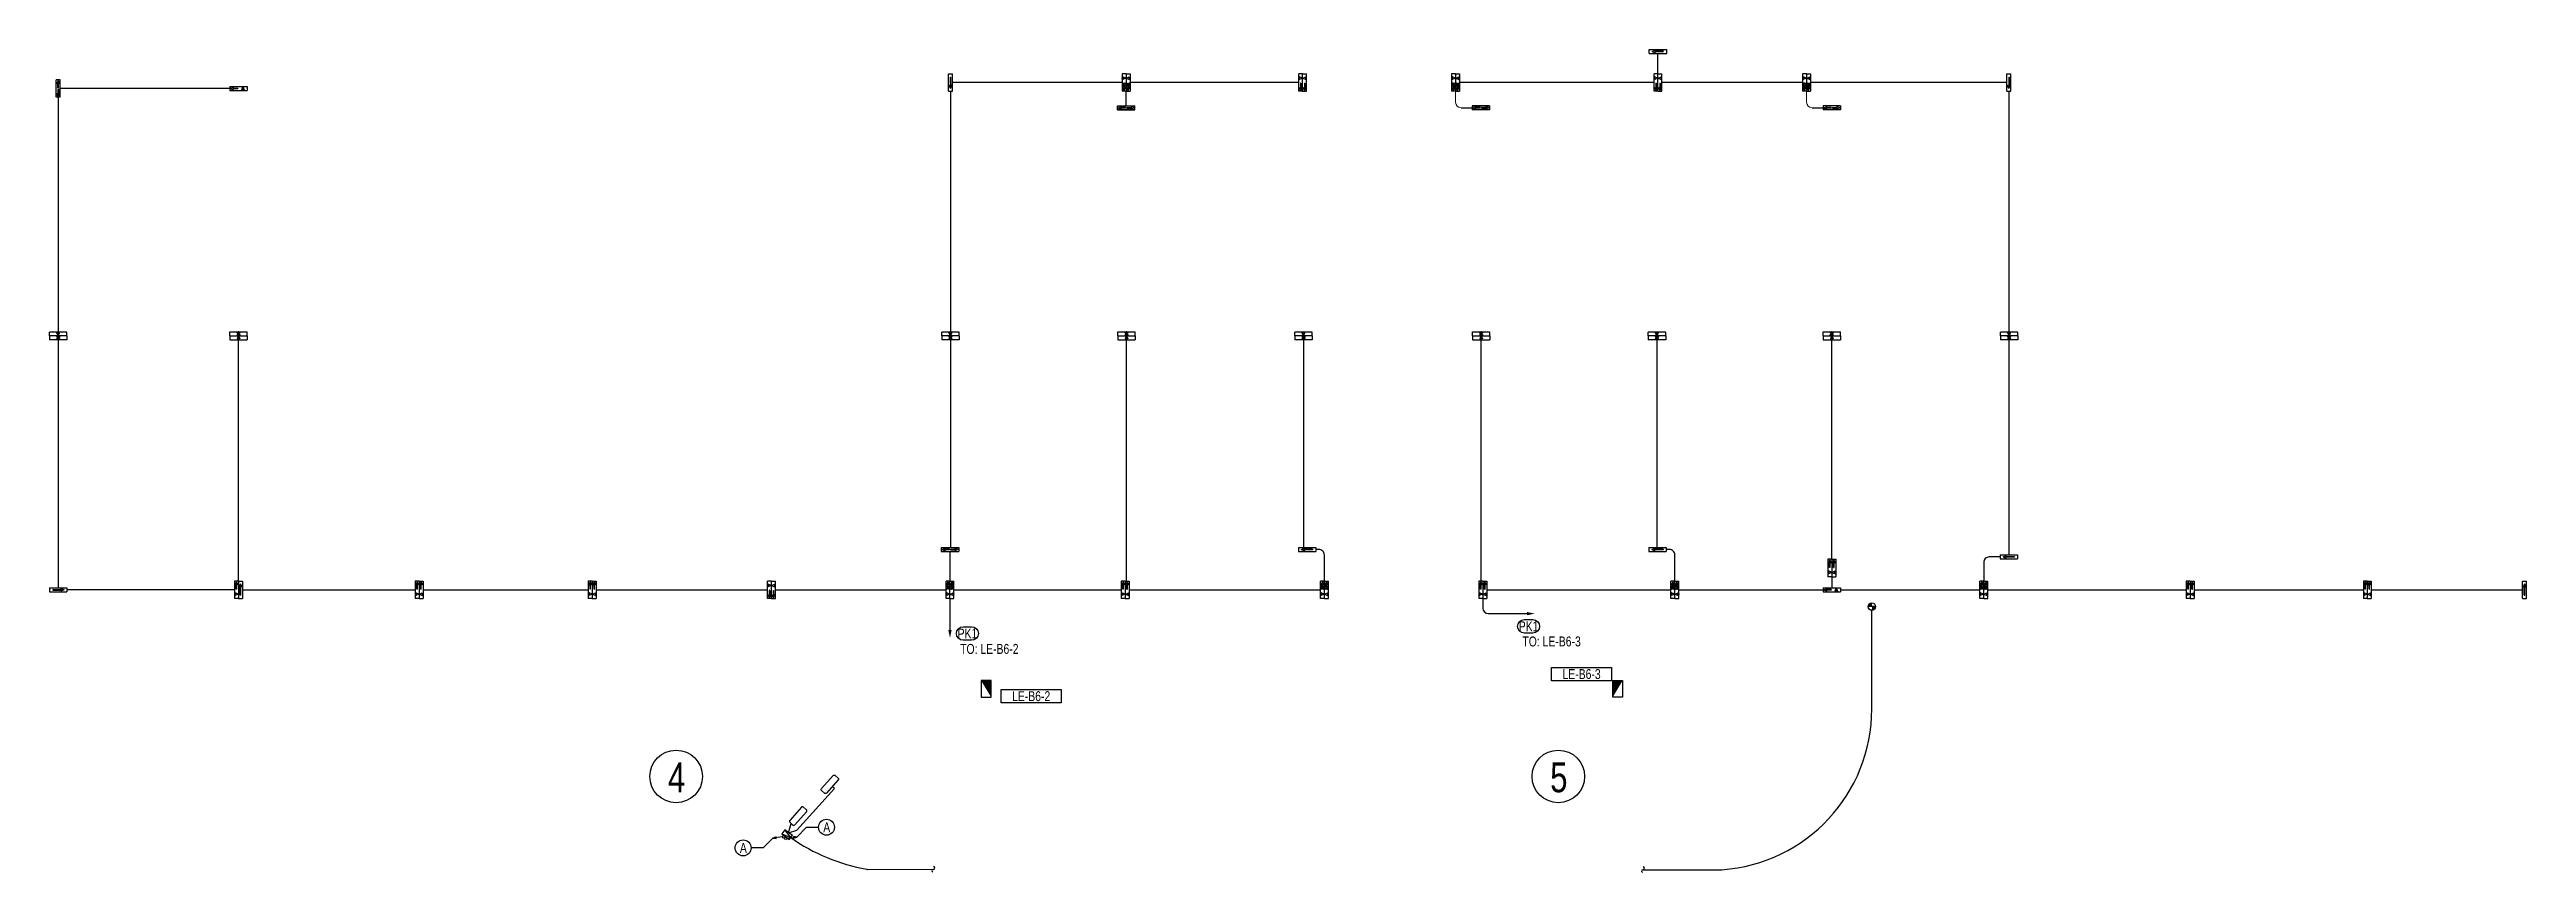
# Model space of a CAD drawing. Header units: millimetres. Extents: x 126793 to 351113, y 148576 to 223196.
import ezdxf
from ezdxf.enums import TextEntityAlignment as Align

# ---------------------------------------------------------------- set-up
doc = ezdxf.new("R2010")
doc.units = ezdxf.units.MM
doc.header["$LTSCALE"] = 100
doc.linetypes.add('CEN-1', pattern=[24, 20, -2, 0, -2])
for name, color, linetype in [('4', 4, 'Continuous'), ('e-con', 1, 'Continuous'), ('E-SYM', 2, 'Continuous'), ('E-TEXT', 6, 'Continuous'), ('e-text-box', 7, 'Continuous'), ('e-wire', 4, 'Continuous'), ('e-wire1s', 4, 'CEN-1'), ('Parking-L', 4, 'Continuous'), ('parking-p', 7, 'Continuous')]:
    doc.layers.add(name, color=color, linetype=linetype)
doc.styles.add('돋움', font='')
doc.styles.get('돋움').set_extended_font_data('Dotum')

msp = doc.modelspace()

# ---------------------------------------------------------------- texts
at = {"layer": 'E-TEXT', "style": '돋움', "width": 0.8}
for s, p in [('PK1', (209925, 170247)), ('PK1', (260744, 170896)), ('TO: LE-B6-2', (211905, 168850)), ('TO: LE-B6-3', (262825, 169526)), ('LE-B6-3', (265541, 166568)), ('LE-B6-2', (215694, 164563)), ('A', (197181, 152681)), ('A', (189629, 150808))]:
    msp.add_text(s, height=900, dxfattribs=at).set_placement(p, align=Align.MIDDLE_CENTER)
at = {"layer": 'E-TEXT', "color": 1, "style": '돋움', "width": 0.8}
for s, p in [('4', (183587, 157202, 4600)), ('5', (263482, 157202, 4600))]:
    msp.add_text(s, height=2700, dxfattribs=at).set_placement(p, align=Align.MIDDLE_CENTER)

# ---------------------------------------------------------------- blocks, each defined once
blk = doc.blocks.new('100-33')
at = {"layer": 'E-SYM'}
blk.add_lwpolyline([(-250, -150), (250, -150), (250, 150), (-250, 150)], close=True, dxfattribs=at)
blk.add_solid([(-250, -150), (250, -150), (250, 150), (250, -150)], dxfattribs=at)
blk = doc.blocks.new('A$C7B5454F1')
at = {"layer": 'E-TEXT', "xscale": 3, "yscale": 3, "zscale": 3}
blk.add_blockref('100-33', (-750, 450), dxfattribs=at)
blk = doc.blocks.new('ar')
at = {"layer": '4', "color": 4}
blk.add_lwpolyline([(0, 0, 150, 0, 0), (360, 0, 0, 0, 0)], format="xyseb", dxfattribs=at)
blk = doc.blocks.new('100-94')
at = {"layer": 'e-con', "linetype": 'Continuous'}
blk.add_line((52, 54), (477, 479), dxfattribs=at)
at = {"layer": 'e-con'}
blk.add_lwpolyline([(477, 479), (292, 373), (365, 294)], close=True, dxfattribs=at)
at = {"layer": 'e-con', "linetype": 'Continuous'}
blk.add_circle((0, 0), 75, dxfattribs=at)

# ---------------------------------------------------------------- hatches: boundary and pattern name
at = {"layer": 'parking-p', "linetype": 'Continuous'}
h = msp.add_hatch(color=2, dxfattribs=at)
h.paths.add_polyline_path([(292165, 172686), (291829, 172686), (291829, 172350, 0.4142136)])
h.paths.add_polyline_path([(291829, 173022, 0.4142136), (291493, 172686), (291829, 172686)])

# ---------------------------------------------------------------- linework, layer by layer
at = {"color": 1}
for centre in [(183539, 157287), (263434, 157287)]:
    msp.add_circle(centre, 2382, dxfattribs=at)
at = {"layer": 'E-SYM'}
for p, q in [((193118, 152098), (193927, 151742)), ((193927, 151742), (193396, 152449))]:
    msp.add_line(p, q, dxfattribs=at)
for points in [[(198221, 156967), (197148, 155773, -0.4142136), (196979, 155764), (196705, 156011, -0.4142136), (196696, 156180), (197769, 157373, -0.4142136), (197938, 157382), (198212, 157136, -0.4142136)], [(194899, 154492), (193826, 153298, 0.4142136), (193835, 153129), (194109, 152883, 0.4142136), (194278, 152892), (195351, 154085, 0.4142136), (195342, 154254), (195068, 154501, 0.4142136)]]:
    msp.add_lwpolyline(points, format="xyb", close=True, dxfattribs=at)
msp.add_lwpolyline([(193118, 152098), (193788, 151567), (194066, 151918), (193396, 152449)], close=True, dxfattribs=at)
at = {"layer": 'E-TEXT'}
for points in [[(209546, 170865), (210304, 170865, -1), (210304, 169629), (209546, 169629, -1), (209546, 170865, -1)], [(260365, 171514), (261123, 171514, -1), (261123, 170278), (260365, 170278, -1), (260365, 171514, -1)]]:
    msp.add_lwpolyline(points, format="xyb", dxfattribs=at)
at = {"layer": 'e-text-box'}
for p, q in [((194477, 151792), (195342, 152681)), ((195342, 152681), (196439, 152681)), ((191423, 150808), (190326, 150808)), ((192288, 151696), (191423, 150808))]:
    msp.add_line(p, q, dxfattribs=at)
for points in [[(262816, 167170), (268265, 167170), (268265, 165967), (262816, 165967)], [(212969, 165165), (218418, 165165), (218418, 163962), (212969, 163962)]]:
    msp.add_lwpolyline(points, close=True, dxfattribs=at)
for centre in [(197159, 152681), (189607, 150808)]:
    msp.add_circle(centre, 720, dxfattribs=at)
at = {"layer": 'e-wire'}
for p, q in [((223928, 220200), (208556, 220200)), ((239921, 220200), (224648, 220200)), ((272102, 220200), (254493, 220200)), ((285557, 220200), (272822, 220200)), ((304066, 220200), (286277, 220200)), ((143123, 219649), (127761, 219649)), ((208376, 219412), (208376, 178040)), ((304246, 219412), (304246, 177365)), ((143550, 174209), (128368, 174209)), ((144270, 174209), (159900, 174209)), ((160620, 174209), (175588, 174209)), ((176308, 174209), (191810, 174209)), ((192530, 174209), (207981, 174209)), ((208341, 173422), (208341, 170558)), ((208701, 174209), (223852, 174209)), ((224572, 174209), (241888, 174209)), ((256594, 173422), (256594, 172550)), ((256954, 174209), (273624, 174209)), ((274344, 174209), (287417, 174209)), ((288992, 174209), (301598, 174209)), ((302318, 174209), (320301, 174209)), ((321021, 174209), (336341, 174209)), ((337061, 174209), (350753, 174209)), ((257094, 172050), (260587, 172050)), ((291829, 163418), (291829, 172350)), ((194472, 152426), (197870, 156204)), ((197870, 156204), (197685, 156370)), ((193731, 152183), (193972, 153006)), ((193731, 152183), (194472, 152426)), ((271088, 148828), (278255, 148828))]:
    msp.add_line(p, q, dxfattribs=at)
at = {"layer": 'e-wire', "lineweight": 0}
for p, q in [((254133, 219412), (254133, 218412)), ((285917, 219412), (285917, 218412)), ((200886, 148860), (206818, 148860))]:
    msp.add_line(p, q, dxfattribs=at)
at = {"layer": 'e-wire', "ltscale": 0.5}
for p, q in [((254633, 217912), (255633, 217912)), ((286417, 217912), (287417, 217912))]:
    msp.add_line(p, q, dxfattribs=at)
at = {"layer": 'e-wire'}
for points in [[(272462, 220987), (272462, 222836)], [(127581, 218862), (127581, 174389)], [(208341, 177680), (208341, 174997)], [(288204, 175397), (288204, 174389)]]:
    msp.add_lwpolyline(points, dxfattribs=at)
at = {"layer": 'e-wire', "ltscale": 0.5}
msp.add_lwpolyline([(224288, 218092), (224288, 219412)], dxfattribs=at)
at = {"layer": 'e-wire'}
for points in [[(242248, 174997), (242248, 177360, 0.4142136), (241748, 177860), (241473, 177860)], [(273984, 174997), (273984, 177360, 0.4142136), (273484, 177860), (273208, 177860)], [(303458, 177185), (302458, 177185, 0.4142136), (301958, 176685), (301958, 174997)]]:
    msp.add_lwpolyline(points, format="xyb", dxfattribs=at)
at = {"layer": 'e-wire', "lineweight": 0}
for centre in [(254633, 218412), (286417, 218412)]:
    msp.add_arc(centre, 500, 180, 270, dxfattribs=at)
at = {"layer": 'e-wire'}
for centre, radius, start, end in [((257094, 172550), 500, 180, 270), ((277201, 163418), 14628, 274.13107, 0.00002), ((203881, 165887), 17296, 234.86575, 259.73098), ((200886, 149360), 500, 259.73098, 270), ((206818, 148734), 126, 82.66382, 262.66382), ((206834, 148985), 126, 262.66382, 82.66382), ((271088, 148702), 126, 82.66382, 262.66382), ((271104, 148953), 126, 262.66382, 82.66382)]:
    msp.add_arc(centre, radius, start, end, dxfattribs=at)
at = {"layer": 'Parking-L'}
for p, q in [((143910, 174997), (143910, 197233)), ((224332, 174997), (224332, 197233)), ((240360, 196861), (240360, 178040)), ((256451, 174997), (256451, 197233)), ((272370, 196861), (272370, 178040)), ((288204, 176972), (288204, 197233))]:
    msp.add_line(p, q, dxfattribs=at)
at = {"layer": 'parking-p', "color": 2, "linetype": 'Continuous'}
for p, q in [((271674, 222836), (271674, 223196)), ((271674, 223196), (273249, 223196)), ((271674, 222836), (273249, 222836)), ((271931, 223016), (272212, 223145)), ((271931, 223016), (272212, 222887)), ((272212, 223145), (272134, 223038)), ((272959, 223038), (272134, 223038)), ((272212, 222887), (272134, 222993)), ((272959, 222993), (272134, 222993)), ((273249, 222836), (273249, 223196)), ((127401, 218862), (127401, 220437)), ((127401, 218862), (127401, 220437)), ((127401, 218862), (127401, 220437)), ((127761, 220437), (127401, 220437)), ((127581, 220381), (127452, 220099)), ((127452, 220099), (127558, 220177)), ((127558, 219705), (127558, 220177)), ((127581, 220381), (127710, 220099)), ((127710, 220099), (127603, 220177)), ((127603, 219705), (127603, 220177)), ((127761, 218862), (127761, 220437)), ((127761, 218862), (127761, 220437)), ((208196, 220987), (208556, 220987)), ((208196, 219412), (208196, 220987)), ((208376, 219668), (208248, 219950)), ((208248, 219950), (208354, 219872)), ((208354, 220696), (208399, 220696)), ((208354, 220696), (208354, 219872)), ((208376, 219668), (208505, 219950)), ((208399, 220696), (208399, 219872)), ((208505, 219950), (208399, 219872)), ((208556, 219412), (208556, 220987)), ((208556, 219412), (208556, 220987)), ((208556, 219412), (208556, 220987)), ((223928, 220987), (223928, 219412)), ((223928, 220987), (223928, 219412)), ((224288, 220987), (223928, 220987)), ((223928, 220987), (223928, 219412)), ((223938, 220571), (223938, 220616)), ((223938, 220616), (224073, 220616)), ((223938, 220571), (224073, 220571)), ((224277, 220593), (223995, 220722)), ((223995, 220722), (224073, 220616)), ((224277, 220593), (223995, 220465)), ((223995, 220465), (224073, 220571)), ((224131, 220144), (224086, 220144)), ((224086, 220144), (224086, 220048)), ((224086, 219939), (224086, 219672)), ((224131, 220144), (224131, 220048)), ((224131, 219939), (224131, 219672)), ((224288, 220987), (224288, 219412)), ((224288, 220987), (224648, 220987)), ((224288, 220987), (224288, 219412)), ((224288, 220987), (224288, 219412)), ((224288, 220987), (224288, 219412)), ((224300, 220593), (224582, 220722)), ((224300, 220593), (224582, 220465)), ((224446, 220144), (224491, 220144)), ((224446, 220144), (224446, 220048)), ((224446, 219939), (224446, 219672)), ((224491, 220144), (224491, 220048)), ((224491, 219939), (224491, 219672)), ((224582, 220722), (224503, 220616)), ((224639, 220616), (224503, 220616)), ((224582, 220465), (224503, 220571)), ((224639, 220571), (224503, 220571)), ((224639, 220571), (224639, 220616)), ((224648, 220987), (224648, 219412)), ((224648, 220987), (224648, 219412)), ((224648, 220987), (224648, 219412)), ((239921, 219412), (239921, 220987)), ((239921, 219412), (239921, 220987)), ((239921, 219412), (239921, 220987)), ((240281, 220987), (239921, 220987)), ((239930, 220571), (239930, 220616)), ((239930, 220616), (240065, 220616)), ((239930, 220571), (240065, 220571)), ((240269, 220593), (239987, 220722)), ((239987, 220722), (240065, 220616)), ((240269, 220593), (239987, 220465)), ((239987, 220465), (240065, 220571)), ((240123, 220144), (240078, 220144)), ((240078, 220144), (240078, 219672)), ((240123, 220144), (240123, 219672)), ((240281, 219412), (240281, 220987)), ((240281, 219412), (240281, 220987)), ((240281, 219412), (240281, 220987)), ((240281, 219412), (240281, 220987)), ((240281, 220987), (240641, 220987)), ((240292, 220593), (240574, 220722)), ((240292, 220593), (240574, 220465)), ((240438, 220144), (240483, 220144)), ((240438, 220144), (240438, 219672)), ((240483, 220144), (240483, 219672)), ((240574, 220722), (240496, 220616)), ((240631, 220616), (240496, 220616)), ((240574, 220465), (240496, 220571)), ((240631, 220571), (240496, 220571)), ((240631, 220571), (240631, 220616)), ((240641, 219412), (240641, 220987)), ((240641, 219412), (240641, 220987)), ((240641, 219412), (240641, 220987)), ((253773, 220987), (253773, 219412)), ((253773, 220987), (253773, 219412)), ((254133, 220987), (253773, 220987)), ((253773, 220987), (253773, 219412)), ((253783, 220571), (253783, 220616)), ((253783, 220616), (253918, 220616)), ((253783, 220571), (253918, 220571)), ((254122, 220593), (253840, 220722)), ((253840, 220722), (253918, 220616)), ((254122, 220593), (253840, 220465)), ((253840, 220465), (253918, 220571)), ((253976, 220144), (253931, 220144)), ((253931, 220144), (253931, 220048)), ((253931, 219939), (253931, 219672)), ((253976, 220144), (253976, 220048)), ((253976, 219939), (253976, 219672)), ((254133, 220987), (254133, 219412)), ((254133, 220987), (254493, 220987)), ((254133, 220987), (254133, 219412)), ((254133, 220987), (254133, 219412)), ((254133, 220987), (254133, 219412)), ((254145, 220593), (254427, 220722)), ((254145, 220593), (254427, 220465)), ((254291, 220144), (254336, 220144)), ((254291, 220144), (254291, 220048)), ((254291, 219939), (254291, 219672)), ((254336, 220144), (254336, 220048)), ((254336, 219939), (254336, 219672)), ((254427, 220722), (254348, 220616)), ((254484, 220616), (254348, 220616)), ((254427, 220465), (254348, 220571)), ((254484, 220571), (254348, 220571)), ((254484, 220571), (254484, 220616)), ((254493, 220987), (254493, 219412)), ((254493, 220987), (254493, 219412)), ((254493, 220987), (254493, 219412)), ((272102, 219412), (272102, 220987)), ((272102, 219412), (272102, 220987)), ((272102, 219412), (272102, 220987)), ((272462, 220987), (272102, 220987)), ((272112, 220571), (272112, 220616)), ((272112, 220616), (272247, 220616)), ((272112, 220571), (272247, 220571)), ((272450, 220593), (272169, 220722)), ((272169, 220722), (272247, 220616)), ((272450, 220593), (272169, 220465)), ((272169, 220465), (272247, 220571)), ((272304, 220144), (272259, 220144)), ((272259, 220144), (272259, 219672)), ((272304, 220144), (272304, 219672)), ((272462, 219412), (272462, 220987)), ((272462, 219412), (272462, 220987)), ((272462, 219412), (272462, 220987)), ((272462, 219412), (272462, 220987)), ((272462, 220987), (272822, 220987)), ((272474, 220593), (272755, 220722)), ((272474, 220593), (272755, 220465)), ((272619, 220144), (272664, 220144)), ((272619, 220144), (272619, 219672)), ((272664, 220144), (272664, 219672)), ((272755, 220722), (272677, 220616)), ((272812, 220616), (272677, 220616)), ((272755, 220465), (272677, 220571)), ((272812, 220571), (272677, 220571)), ((272812, 220571), (272812, 220616)), ((272822, 219412), (272822, 220987)), ((272822, 219412), (272822, 220987)), ((272822, 219412), (272822, 220987)), ((285557, 220987), (285557, 219412)), ((285557, 220987), (285557, 219412)), ((285917, 220987), (285557, 220987)), ((285557, 220987), (285557, 219412)), ((285566, 220571), (285566, 220616)), ((285566, 220616), (285701, 220616)), ((285566, 220571), (285701, 220571)), ((285905, 220593), (285623, 220722)), ((285623, 220722), (285701, 220616)), ((285905, 220593), (285623, 220465)), ((285623, 220465), (285701, 220571)), ((285759, 220144), (285714, 220144)), ((285714, 220144), (285714, 220048)), ((285714, 219939), (285714, 219672)), ((285759, 220144), (285759, 220048)), ((285759, 219939), (285759, 219672)), ((285917, 220987), (285917, 219412)), ((285917, 220987), (285917, 219412)), ((285917, 220987), (285917, 219412)), ((285917, 220987), (286277, 220987)), ((285917, 220987), (285917, 219412)), ((285928, 220593), (286210, 220722)), ((285928, 220593), (286210, 220465)), ((286074, 220144), (286119, 220144)), ((286074, 220144), (286074, 220048)), ((286074, 219939), (286074, 219672)), ((286119, 220144), (286119, 220048)), ((286119, 219939), (286119, 219672)), ((286210, 220722), (286132, 220616)), ((286267, 220616), (286132, 220616)), ((286210, 220465), (286132, 220571)), ((286267, 220571), (286132, 220571)), ((286267, 220571), (286267, 220616)), ((286277, 220987), (286277, 219412)), ((286277, 220987), (286277, 219412)), ((286277, 220987), (286277, 219412)), ((304066, 219412), (304066, 220987)), ((304066, 220987), (304426, 220987)), ((304246, 219668), (304117, 219950)), ((304117, 219950), (304223, 219872)), ((304223, 220696), (304268, 220696)), ((304223, 220696), (304223, 219872)), ((304246, 219668), (304374, 219950)), ((304268, 220696), (304268, 219872)), ((304374, 219950), (304268, 219872)), ((304426, 219412), (304426, 220987)), ((127761, 218862), (127401, 218862)), ((127581, 218918), (127452, 219200)), ((127452, 219200), (127558, 219121)), ((127603, 219705), (127558, 219705)), ((127603, 219594), (127558, 219594)), ((127558, 219594), (127558, 219121)), ((127581, 218918), (127710, 219200)), ((127603, 219594), (127603, 219121)), ((127710, 219200), (127603, 219121)), ((143123, 219829), (144698, 219829)), ((143123, 219829), (143123, 219469)), ((143123, 219829), (144698, 219829)), ((143123, 219829), (144698, 219829)), ((143123, 219469), (144698, 219469)), ((143123, 219469), (144698, 219469)), ((143123, 219469), (144698, 219469)), ((143179, 219649), (143460, 219778)), ((143179, 219649), (143460, 219521)), ((143460, 219778), (143382, 219672)), ((143854, 219672), (143382, 219672)), ((143460, 219521), (143382, 219627)), ((143854, 219627), (143382, 219627)), ((143854, 219672), (143854, 219627)), ((144304, 219818), (144175, 219536)), ((144175, 219536), (144281, 219614)), ((144281, 219479), (144281, 219614)), ((144281, 219479), (144326, 219479)), ((144304, 219818), (144433, 219536)), ((144433, 219536), (144326, 219614)), ((144326, 219479), (144326, 219614)), ((144698, 219829), (144698, 219469)), ((208196, 219412), (208556, 219412)), ((223501, 217732), (223501, 218092)), ((223501, 218092), (225076, 218092)), ((225076, 217732), (223501, 217732)), ((225076, 217732), (223501, 217732)), ((223501, 217732), (225076, 217732)), ((223557, 217912), (223839, 218041)), ((223557, 217912), (223839, 217783)), ((223839, 218041), (223760, 217935)), ((224233, 217935), (223760, 217935)), ((223839, 217783), (223760, 217890)), ((224233, 217890), (223760, 217890)), ((224288, 219412), (223928, 219412)), ((224108, 219468), (223980, 219750)), ((223980, 219750), (224086, 219672)), ((224108, 219468), (224237, 219750)), ((224237, 219750), (224131, 219672)), ((224233, 217935), (224233, 217890)), ((224288, 219412), (224648, 219412)), ((224468, 219468), (224340, 219750)), ((224340, 219750), (224446, 219672)), ((224344, 217935), (224344, 217890)), ((224344, 217935), (224816, 217935)), ((224344, 217890), (224816, 217890)), ((224468, 219468), (224597, 219750)), ((224597, 219750), (224491, 219672)), ((225020, 217912), (224738, 218041)), ((224738, 218041), (224816, 217935)), ((225020, 217912), (224738, 217783)), ((224738, 217783), (224816, 217890)), ((224785, 217890), (224785, 217935)), ((225076, 217732), (225076, 218092)), ((240281, 219412), (239921, 219412)), ((240101, 219468), (239972, 219750)), ((239972, 219750), (240078, 219672)), ((240101, 219468), (240229, 219750)), ((240229, 219750), (240123, 219672)), ((240281, 219412), (240641, 219412)), ((240461, 219468), (240332, 219750)), ((240332, 219750), (240438, 219672)), ((240461, 219468), (240589, 219750)), ((240589, 219750), (240483, 219672)), ((254133, 219412), (253773, 219412)), ((253953, 219468), (253825, 219750)), ((253825, 219750), (253931, 219672)), ((253953, 219468), (254082, 219750)), ((254082, 219750), (253976, 219672)), ((254133, 219412), (254493, 219412)), ((254313, 219468), (254185, 219750)), ((254185, 219750), (254291, 219672)), ((254313, 219468), (254442, 219750)), ((254442, 219750), (254336, 219672)), ((257208, 218092), (255633, 218092)), ((257208, 218092), (255633, 218092)), ((255633, 218092), (255633, 217732)), ((255633, 218092), (257208, 218092)), ((257208, 217732), (255633, 217732)), ((257208, 217732), (255633, 217732)), ((257208, 217732), (255633, 217732)), ((255690, 217912), (255971, 218041)), ((255690, 217912), (255971, 217783)), ((255971, 218041), (255893, 217935)), ((256365, 217935), (255893, 217935)), ((255971, 217783), (255893, 217890)), ((256365, 217890), (255893, 217890)), ((256365, 217935), (256365, 217890)), ((256477, 217935), (256477, 217890)), ((256477, 217935), (256949, 217935)), ((256477, 217890), (256949, 217890)), ((257152, 217912), (256871, 218041)), ((256871, 218041), (256949, 217935)), ((257152, 217912), (256871, 217783)), ((256871, 217783), (256949, 217890)), ((257208, 218092), (257208, 217732)), ((272462, 219412), (272102, 219412)), ((272282, 219468), (272153, 219750)), ((272153, 219750), (272259, 219672)), ((272282, 219468), (272411, 219750)), ((272411, 219750), (272304, 219672)), ((272462, 219412), (272822, 219412)), ((272642, 219468), (272513, 219750)), ((272513, 219750), (272619, 219672)), ((272642, 219468), (272771, 219750)), ((272771, 219750), (272664, 219672)), ((285917, 219412), (285557, 219412)), ((285737, 219468), (285608, 219750)), ((285608, 219750), (285714, 219672)), ((285737, 219468), (285865, 219750)), ((285865, 219750), (285759, 219672)), ((285917, 219412), (286277, 219412)), ((286097, 219468), (285968, 219750)), ((285968, 219750), (286074, 219672)), ((286097, 219468), (286225, 219750)), ((286225, 219750), (286119, 219672)), ((288992, 218092), (287417, 218092)), ((288992, 218092), (287417, 218092)), ((287417, 218092), (287417, 217732)), ((288992, 217732), (287417, 217732)), ((288992, 217732), (287417, 217732)), ((288992, 217732), (287417, 217732)), ((287473, 217912), (287754, 218041)), ((287473, 217912), (287754, 217783)), ((287754, 218041), (287676, 217935)), ((288148, 217935), (287676, 217935)), ((287754, 217783), (287676, 217890)), ((288148, 217890), (287676, 217890)), ((288148, 217935), (288148, 217890)), ((288260, 217935), (288260, 217890)), ((288260, 217935), (288732, 217935)), ((288260, 217890), (288732, 217890)), ((288935, 217912), (288654, 218041)), ((288654, 218041), (288732, 217935)), ((288935, 217912), (288654, 217783)), ((288654, 217783), (288732, 217890)), ((288992, 218092), (288992, 217732)), ((304066, 219412), (304426, 219412)), ((128368, 197581), (126793, 197581)), ((128368, 197581), (126793, 197581)), ((128368, 197581), (126793, 197581)), ((126793, 197221), (126793, 197581)), ((127581, 197233), (127452, 197515)), ((127452, 197515), (127558, 197436)), ((127558, 197571), (127603, 197571)), ((127558, 197571), (127558, 197436)), ((127581, 197233), (127710, 197515)), ((127603, 197571), (127603, 197436)), ((127710, 197515), (127603, 197436)), ((128368, 197221), (128368, 197581)), ((143123, 197605), (144698, 197605)), ((143123, 197605), (144698, 197605)), ((143123, 197245), (143123, 197605)), ((143123, 197605), (144698, 197605)), ((143910, 197256), (143781, 197538)), ((143781, 197538), (143888, 197460)), ((143933, 197595), (143888, 197595)), ((143888, 197595), (143888, 197460)), ((143910, 197256), (144039, 197538)), ((143933, 197595), (143933, 197460)), ((144039, 197538), (143933, 197460)), ((144698, 197245), (144698, 197605)), ((209164, 197581), (207589, 197581)), ((209164, 197581), (207589, 197581)), ((209164, 197581), (207589, 197581)), ((207589, 197221), (207589, 197581)), ((208376, 197233), (208248, 197515)), ((208248, 197515), (208354, 197436)), ((208354, 197571), (208399, 197571)), ((208354, 197571), (208354, 197436)), ((208376, 197233), (208505, 197515)), ((208399, 197571), (208399, 197436)), ((208505, 197515), (208399, 197436)), ((209164, 197221), (209164, 197581)), ((223545, 197605), (225120, 197605)), ((223545, 197605), (225120, 197605)), ((223545, 197245), (223545, 197605)), ((223545, 197605), (225120, 197605)), ((224332, 197256), (224203, 197538)), ((224203, 197538), (224310, 197460)), ((224355, 197595), (224310, 197595)), ((224310, 197595), (224310, 197460)), ((224332, 197256), (224461, 197538)), ((224355, 197595), (224355, 197460)), ((224461, 197538), (224355, 197460)), ((225120, 197245), (225120, 197605)), ((241148, 197581), (239573, 197581)), ((241148, 197581), (239573, 197581)), ((241148, 197581), (239573, 197581)), ((239573, 197221), (239573, 197581)), ((240360, 197233), (240231, 197515)), ((240231, 197515), (240338, 197436)), ((240338, 197571), (240383, 197571)), ((240338, 197571), (240338, 197436)), ((240360, 197233), (240489, 197515)), ((240383, 197571), (240383, 197436)), ((240489, 197515), (240383, 197436)), ((241148, 197221), (241148, 197581)), ((255664, 197605), (257239, 197605)), ((255664, 197605), (257239, 197605)), ((255664, 197245), (255664, 197605)), ((255664, 197605), (257239, 197605)), ((256451, 197256), (256322, 197538)), ((256322, 197538), (256429, 197460)), ((256474, 197595), (256429, 197595)), ((256429, 197595), (256429, 197460)), ((256451, 197256), (256580, 197538)), ((256474, 197595), (256474, 197460)), ((256580, 197538), (256474, 197460)), ((257239, 197245), (257239, 197605)), ((273158, 197581), (271583, 197581)), ((273158, 197581), (271583, 197581)), ((273158, 197581), (271583, 197581)), ((271583, 197221), (271583, 197581)), ((272370, 197233), (272242, 197515)), ((272242, 197515), (272348, 197436)), ((272348, 197571), (272393, 197571)), ((272348, 197571), (272348, 197436)), ((272370, 197233), (272499, 197515)), ((272393, 197571), (272393, 197436)), ((272499, 197515), (272393, 197436)), ((273158, 197221), (273158, 197581)), ((287417, 197605), (288992, 197605)), ((287417, 197605), (288992, 197605)), ((287417, 197245), (287417, 197605)), ((287417, 197605), (288992, 197605)), ((288204, 197256), (288075, 197538)), ((288075, 197538), (288182, 197460)), ((288227, 197595), (288182, 197595)), ((288182, 197595), (288182, 197460)), ((288204, 197256), (288333, 197538)), ((288227, 197595), (288227, 197460)), ((288333, 197538), (288227, 197460)), ((288992, 197245), (288992, 197605)), ((305047, 197581), (303472, 197581)), ((305047, 197581), (303472, 197581)), ((305047, 197581), (303472, 197581)), ((303472, 197221), (303472, 197581)), ((304259, 197233), (304130, 197515)), ((304130, 197515), (304237, 197436)), ((304237, 197571), (304282, 197571)), ((304237, 197571), (304237, 197436)), ((304259, 197233), (304388, 197515)), ((304282, 197571), (304282, 197436)), ((304388, 197515), (304282, 197436)), ((305047, 197221), (305047, 197581)), ((128368, 197221), (126793, 197221)), ((128368, 197221), (126793, 197221)), ((128368, 197221), (126793, 197221)), ((128368, 197221), (126793, 197221)), ((126793, 197221), (126793, 196861)), ((128368, 196861), (126793, 196861)), ((128368, 196861), (126793, 196861)), ((128368, 196861), (126793, 196861)), ((127581, 197209), (127452, 196928)), ((127452, 196928), (127558, 197006)), ((127558, 196871), (127558, 197006)), ((127558, 196871), (127603, 196871)), ((127581, 197209), (127710, 196928)), ((127710, 196928), (127603, 197006)), ((127603, 196871), (127603, 197006)), ((128368, 197221), (128368, 196861)), ((143123, 197245), (144698, 197245)), ((143123, 197245), (143123, 196885)), ((143123, 197245), (144698, 197245)), ((143123, 197245), (144698, 197245)), ((143123, 197245), (144698, 197245)), ((143123, 196885), (144698, 196885)), ((143123, 196885), (144698, 196885)), ((143123, 196885), (144698, 196885)), ((143910, 197233), (143781, 196951)), ((143781, 196951), (143888, 197030)), ((143888, 196895), (143888, 197030)), ((143933, 196895), (143888, 196895)), ((143910, 197233), (144039, 196951)), ((144039, 196951), (143933, 197030)), ((143933, 196895), (143933, 197030)), ((144698, 197245), (144698, 196885)), ((209164, 197221), (207589, 197221)), ((209164, 197221), (207589, 197221)), ((209164, 197221), (207589, 197221)), ((209164, 197221), (207589, 197221)), ((207589, 197221), (207589, 196861)), ((209164, 196861), (207589, 196861)), ((209164, 196861), (207589, 196861)), ((209164, 196861), (207589, 196861)), ((208376, 197209), (208248, 196928)), ((208248, 196928), (208354, 197006)), ((208354, 196871), (208354, 197006)), ((208354, 196871), (208399, 196871)), ((208376, 197209), (208505, 196928)), ((208505, 196928), (208399, 197006)), ((208399, 196871), (208399, 197006)), ((209164, 197221), (209164, 196861)), ((223545, 197245), (225120, 197245)), ((223545, 197245), (223545, 196885)), ((223545, 197245), (225120, 197245)), ((223545, 197245), (225120, 197245)), ((223545, 197245), (225120, 197245)), ((223545, 196885), (225120, 196885)), ((223545, 196885), (225120, 196885)), ((223545, 196885), (225120, 196885)), ((224332, 197233), (224203, 196951)), ((224203, 196951), (224310, 197030)), ((224310, 196895), (224310, 197030)), ((224355, 196895), (224310, 196895)), ((224332, 197233), (224461, 196951)), ((224461, 196951), (224355, 197030)), ((224355, 196895), (224355, 197030)), ((225120, 197245), (225120, 196885)), ((241148, 197221), (239573, 197221)), ((241148, 197221), (239573, 197221)), ((241148, 197221), (239573, 197221)), ((241148, 197221), (239573, 197221)), ((239573, 197221), (239573, 196861)), ((241148, 196861), (239573, 196861)), ((241148, 196861), (239573, 196861)), ((241148, 196861), (239573, 196861)), ((240360, 197209), (240231, 196928)), ((240231, 196928), (240338, 197006)), ((240338, 196871), (240338, 197006)), ((240338, 196871), (240383, 196871)), ((240360, 197209), (240489, 196928)), ((240489, 196928), (240383, 197006)), ((240383, 196871), (240383, 197006)), ((241148, 197221), (241148, 196861)), ((255664, 197245), (257239, 197245)), ((255664, 197245), (255664, 196885)), ((255664, 197245), (257239, 197245)), ((255664, 197245), (257239, 197245)), ((255664, 197245), (257239, 197245)), ((255664, 196885), (257239, 196885)), ((255664, 196885), (257239, 196885)), ((255664, 196885), (257239, 196885)), ((256451, 197233), (256322, 196951)), ((256322, 196951), (256429, 197030)), ((256429, 196895), (256429, 197030)), ((256474, 196895), (256429, 196895)), ((256451, 197233), (256580, 196951)), ((256580, 196951), (256474, 197030)), ((256474, 196895), (256474, 197030)), ((257239, 197245), (257239, 196885)), ((273158, 197221), (271583, 197221)), ((273158, 197221), (271583, 197221)), ((273158, 197221), (271583, 197221)), ((273158, 197221), (271583, 197221)), ((271583, 197221), (271583, 196861)), ((273158, 196861), (271583, 196861)), ((273158, 196861), (271583, 196861)), ((273158, 196861), (271583, 196861)), ((272370, 197209), (272242, 196928)), ((272242, 196928), (272348, 197006)), ((272348, 196871), (272348, 197006)), ((272348, 196871), (272393, 196871)), ((272370, 197209), (272499, 196928)), ((272499, 196928), (272393, 197006)), ((272393, 196871), (272393, 197006)), ((273158, 197221), (273158, 196861)), ((287417, 197245), (288992, 197245)), ((287417, 197245), (287417, 196885)), ((287417, 197245), (288992, 197245)), ((287417, 197245), (288992, 197245)), ((287417, 197245), (288992, 197245)), ((287417, 196885), (288992, 196885)), ((287417, 196885), (288992, 196885)), ((287417, 196885), (288992, 196885)), ((288204, 197233), (288075, 196951)), ((288075, 196951), (288182, 197030)), ((288182, 196895), (288182, 197030)), ((288227, 196895), (288182, 196895)), ((288204, 197233), (288333, 196951)), ((288333, 196951), (288227, 197030)), ((288227, 196895), (288227, 197030)), ((288992, 197245), (288992, 196885)), ((305047, 197221), (303472, 197221)), ((305047, 197221), (303472, 197221)), ((305047, 197221), (303472, 197221)), ((305047, 197221), (303472, 197221)), ((303472, 197221), (303472, 196861)), ((305047, 196861), (303472, 196861)), ((305047, 196861), (303472, 196861)), ((305047, 196861), (303472, 196861)), ((304259, 197209), (304130, 196928)), ((304130, 196928), (304237, 197006)), ((304237, 196871), (304237, 197006)), ((304237, 196871), (304282, 196871)), ((304259, 197209), (304388, 196928)), ((304388, 196928), (304282, 197006)), ((304282, 196871), (304282, 197006)), ((305047, 197221), (305047, 196861)), ((207554, 178040), (209129, 178040)), ((207554, 178040), (209129, 178040)), ((207554, 178040), (207554, 177680)), ((207554, 177680), (209129, 177680)), ((207610, 177860), (207891, 177988)), ((207610, 177860), (207891, 177731)), ((207891, 177988), (207813, 177882)), ((208285, 177882), (207813, 177882)), ((207891, 177731), (207813, 177837)), ((208285, 177837), (207813, 177837)), ((208285, 177882), (208285, 177837)), ((208397, 177882), (208397, 177837)), ((208397, 177882), (208869, 177882)), ((208397, 177837), (208869, 177837)), ((209072, 177860), (208791, 177988)), ((208791, 177988), (208869, 177882)), ((209072, 177860), (208791, 177731)), ((208791, 177731), (208869, 177837)), ((209129, 178040), (209129, 177680)), ((239898, 178040), (241473, 178040)), ((239898, 178040), (241473, 178040)), ((239898, 178040), (239898, 177680)), ((239898, 177680), (241473, 177680)), ((240154, 177860), (240436, 177988)), ((240154, 177860), (240436, 177731)), ((240436, 177988), (240358, 177882)), ((241182, 177882), (240358, 177882)), ((240436, 177731), (240358, 177837)), ((241182, 177837), (240358, 177837)), ((241182, 177882), (241182, 177837)), ((241473, 178040), (241473, 177680)), ((271633, 178040), (273208, 178040)), ((271633, 178040), (273208, 178040)), ((271633, 178040), (271633, 177680)), ((271633, 177680), (273208, 177680)), ((271890, 177860), (272171, 177988)), ((271890, 177860), (272171, 177731)), ((272171, 177988), (272093, 177882)), ((272918, 177882), (272093, 177882)), ((272171, 177731), (272093, 177837)), ((272918, 177837), (272093, 177837)), ((272918, 177882), (272918, 177837)), ((273208, 178040), (273208, 177680)), ((303458, 177365), (305033, 177365)), ((303458, 177365), (305033, 177365)), ((303458, 177365), (303458, 177005)), ((303714, 177185), (303996, 177314)), ((303996, 177314), (303918, 177208)), ((305033, 177365), (305033, 177005)), ((143550, 174997), (143550, 173422)), ((143550, 174997), (143550, 173422)), ((143910, 174997), (143550, 174997)), ((143550, 174997), (143550, 173422)), ((143910, 174997), (143910, 173422)), ((143910, 174997), (143910, 173422)), ((143910, 174997), (143910, 173422)), ((143910, 174997), (144270, 174997)), ((143910, 174997), (143910, 173422)), ((144270, 174997), (144270, 173422)), ((144270, 174997), (144270, 173422)), ((144270, 174997), (144270, 173422)), ((159900, 174997), (159900, 173422)), ((159900, 174997), (159900, 173422)), ((160260, 174997), (159900, 174997)), ((159900, 174997), (159900, 173422)), ((160260, 174997), (160260, 173422)), ((160260, 174997), (160260, 173422)), ((160260, 174997), (160260, 173422)), ((160260, 174997), (160620, 174997)), ((160260, 174997), (160260, 173422)), ((160620, 174997), (160620, 173422)), ((160620, 174997), (160620, 173422)), ((160620, 174997), (160620, 173422)), ((175588, 174997), (175588, 173422)), ((175588, 174997), (175588, 173422)), ((175948, 174997), (175588, 174997)), ((175588, 174997), (175588, 173422)), ((175948, 174997), (175948, 173422)), ((175948, 174997), (175948, 173422)), ((175948, 174997), (175948, 173422)), ((175948, 174997), (176308, 174997)), ((175948, 174997), (175948, 173422)), ((176308, 174997), (176308, 173422)), ((176308, 174997), (176308, 173422)), ((176308, 174997), (176308, 173422)), ((191810, 173422), (191810, 174997)), ((191810, 173422), (191810, 174997)), ((191810, 173422), (191810, 174997)), ((192170, 174997), (191810, 174997)), ((192170, 173422), (192170, 174997)), ((192170, 173422), (192170, 174997)), ((192170, 173422), (192170, 174997)), ((192170, 173422), (192170, 174997)), ((192170, 174997), (192530, 174997)), ((192530, 173422), (192530, 174997)), ((192530, 173422), (192530, 174997)), ((192530, 173422), (192530, 174997)), ((207981, 173422), (207981, 174997)), ((207981, 173422), (207981, 174997)), ((207981, 173422), (207981, 174997)), ((208341, 174997), (207981, 174997)), ((208341, 173422), (208341, 174997)), ((208341, 173422), (208341, 174997)), ((208341, 174997), (208701, 174997)), ((208341, 173422), (208341, 174997)), ((208341, 173422), (208341, 174997)), ((208701, 173422), (208701, 174997)), ((208701, 173422), (208701, 174997)), ((208701, 173422), (208701, 174997)), ((223852, 174997), (223852, 173422)), ((223852, 174997), (223852, 173422)), ((224212, 174997), (223852, 174997)), ((223852, 174997), (223852, 173422)), ((224212, 174997), (224212, 173422)), ((224212, 174997), (224212, 173422)), ((224212, 174997), (224212, 173422)), ((224212, 174997), (224572, 174997)), ((224212, 174997), (224212, 173422)), ((224572, 174997), (224572, 173422)), ((224572, 174997), (224572, 173422)), ((224572, 174997), (224572, 173422)), ((241888, 173422), (241888, 174997)), ((241888, 173422), (241888, 174997)), ((241888, 173422), (241888, 174997)), ((242248, 174997), (241888, 174997)), ((242248, 173422), (242248, 174997)), ((242248, 173422), (242248, 174997)), ((242248, 174997), (242608, 174997)), ((242248, 173422), (242248, 174997)), ((242248, 173422), (242248, 174997)), ((242608, 173422), (242608, 174997)), ((242608, 173422), (242608, 174997)), ((242608, 173422), (242608, 174997)), ((256234, 174997), (256234, 173422)), ((256234, 174997), (256234, 173422)), ((256594, 174997), (256234, 174997)), ((256234, 174997), (256234, 173422)), ((256594, 174997), (256594, 173422)), ((256594, 174997), (256594, 173422)), ((256594, 174997), (256594, 173422)), ((256594, 174997), (256954, 174997)), ((256594, 174997), (256594, 173422)), ((256954, 174997), (256954, 173422)), ((256954, 174997), (256954, 173422)), ((256954, 174997), (256954, 173422)), ((273624, 173422), (273624, 174997)), ((273624, 173422), (273624, 174997)), ((273624, 173422), (273624, 174997)), ((273984, 174997), (273624, 174997)), ((273984, 173422), (273984, 174997)), ((273984, 173422), (273984, 174997)), ((273984, 174997), (274344, 174997)), ((273984, 173422), (273984, 174997)), ((273984, 173422), (273984, 174997)), ((274344, 173422), (274344, 174997)), ((274344, 173422), (274344, 174997)), ((274344, 173422), (274344, 174997)), ((287844, 176972), (287844, 175397)), ((287844, 176972), (287844, 175397)), ((288204, 176972), (287844, 176972)), ((287844, 176972), (287844, 175397)), ((288204, 175397), (287844, 175397)), ((287854, 175813), (287854, 175768)), ((287854, 175813), (287989, 175813)), ((287854, 175768), (287989, 175768)), ((288024, 176915), (287895, 176634)), ((287895, 176634), (288002, 176712)), ((288192, 175790), (287911, 175919)), ((287911, 175919), (287989, 175813)), ((288192, 175790), (287911, 175662)), ((287911, 175662), (287989, 175768)), ((288002, 176240), (288002, 176712)), ((288047, 176240), (288002, 176240)), ((288024, 176915), (288153, 176634)), ((288153, 176634), (288047, 176712)), ((288047, 176240), (288047, 176712)), ((288204, 176972), (288204, 175397)), ((288204, 176972), (288204, 175397)), ((288204, 176972), (288204, 175397)), ((288204, 176972), (288564, 176972)), ((288204, 176972), (288204, 175397)), ((288204, 175397), (288564, 175397)), ((288216, 175790), (288497, 175919)), ((288216, 175790), (288497, 175662)), ((288384, 176915), (288255, 176634)), ((288255, 176634), (288362, 176712)), ((288362, 176240), (288362, 176712)), ((288362, 176240), (288407, 176240)), ((288384, 176915), (288513, 176634)), ((288513, 176634), (288407, 176712)), ((288407, 176240), (288407, 176712)), ((288497, 175919), (288419, 175813)), ((288554, 175813), (288419, 175813)), ((288497, 175662), (288419, 175768)), ((288554, 175768), (288419, 175768)), ((288554, 175813), (288554, 175768)), ((288564, 176972), (288564, 175397)), ((288564, 176972), (288564, 175397)), ((288564, 176972), (288564, 175397)), ((301598, 173422), (301598, 174997)), ((301598, 173422), (301598, 174997)), ((301598, 173422), (301598, 174997)), ((301958, 174997), (301598, 174997)), ((301958, 173422), (301958, 174997)), ((301958, 173422), (301958, 174997)), ((301958, 174997), (302318, 174997)), ((301958, 173422), (301958, 174997)), ((301958, 173422), (301958, 174997)), ((302318, 173422), (302318, 174997)), ((302318, 173422), (302318, 174997)), ((302318, 173422), (302318, 174997)), ((303458, 177005), (305033, 177005)), ((303714, 177185), (303996, 177056)), ((304742, 177208), (303918, 177208)), ((303996, 177056), (303918, 177163)), ((304742, 177163), (303918, 177163)), ((304742, 177208), (304742, 177163)), ((320301, 174997), (320301, 173422)), ((320301, 174997), (320301, 173422)), ((320661, 174997), (320301, 174997)), ((320301, 174997), (320301, 173422)), ((320661, 174997), (320661, 173422)), ((320661, 174997), (320661, 173422)), ((320661, 174997), (320661, 173422)), ((320661, 174997), (321021, 174997)), ((320661, 174997), (320661, 173422)), ((321021, 174997), (321021, 173422)), ((321021, 174997), (321021, 173422)), ((321021, 174997), (321021, 173422)), ((336341, 174997), (336341, 173422)), ((336341, 174997), (336341, 173422)), ((336701, 174997), (336341, 174997)), ((336341, 174997), (336341, 173422)), ((336701, 174997), (336701, 173422)), ((336701, 174997), (336701, 173422)), ((336701, 174997), (336701, 173422)), ((336701, 174997), (337061, 174997)), ((336701, 174997), (336701, 173422)), ((336701, 174997), (337061, 174997)), ((337061, 174997), (337061, 173422)), ((337061, 174997), (337061, 173422)), ((337061, 174997), (337061, 173422)), ((350753, 173422), (350753, 174997)), ((350753, 173422), (350753, 174997)), ((350753, 174997), (351113, 174997)), ((351113, 173422), (351113, 174997)), ((126793, 174389), (128368, 174389)), ((126793, 174389), (128368, 174389)), ((126793, 174389), (126793, 174029)), ((126793, 174029), (128368, 174029)), ((127084, 174232), (127084, 174187)), ((127084, 174232), (127909, 174232)), ((127084, 174187), (127909, 174187)), ((128112, 174209), (127831, 174338)), ((127831, 174338), (127909, 174232)), ((128112, 174209), (127831, 174080)), ((127831, 174080), (127909, 174187)), ((128368, 174389), (128368, 174029)), ((143910, 173422), (143550, 173422)), ((143560, 173838), (143560, 173793)), ((143560, 173838), (143695, 173838)), ((143560, 173793), (143695, 173793)), ((143730, 174940), (143601, 174659)), ((143601, 174659), (143708, 174737)), ((143898, 173815), (143617, 173944)), ((143617, 173944), (143695, 173838)), ((143898, 173815), (143617, 173687)), ((143617, 173687), (143695, 173793)), ((143708, 174265), (143708, 174737)), ((143753, 174265), (143708, 174265)), ((143730, 174940), (143859, 174659)), ((143859, 174659), (143753, 174737)), ((143753, 174265), (143753, 174737)), ((143910, 173422), (144270, 173422)), ((144089, 174750), (143961, 174469)), ((143961, 174469), (144067, 174547)), ((144067, 173722), (144067, 174547)), ((144112, 173722), (144067, 173722)), ((144089, 174750), (144218, 174469)), ((144218, 174469), (144112, 174547)), ((144112, 173722), (144112, 174547)), ((160260, 173422), (159900, 173422)), ((159910, 173838), (159910, 173793)), ((159910, 173838), (160045, 173838)), ((159910, 173793), (160045, 173793)), ((160080, 174940), (159952, 174659)), ((159952, 174659), (160058, 174737)), ((159967, 173944), (160045, 173838)), ((160249, 173815), (159967, 173944)), ((160249, 173815), (159967, 173687)), ((159967, 173687), (160045, 173793)), ((160058, 174265), (160058, 174737)), ((160103, 174265), (160058, 174265)), ((160080, 174940), (160209, 174659)), ((160209, 174659), (160103, 174737)), ((160103, 174265), (160103, 174737)), ((160260, 173422), (160620, 173422)), ((160272, 173815), (160554, 173944)), ((160272, 173815), (160554, 173687)), ((160440, 174940), (160312, 174659)), ((160312, 174659), (160418, 174737)), ((160418, 174265), (160418, 174737)), ((160418, 174265), (160463, 174265)), ((160440, 174940), (160569, 174659)), ((160569, 174659), (160463, 174737)), ((160463, 174265), (160463, 174737)), ((160554, 173944), (160475, 173838)), ((160611, 173838), (160475, 173838)), ((160554, 173687), (160475, 173793)), ((160611, 173793), (160475, 173793)), ((160611, 173838), (160611, 173793)), ((175948, 173422), (175588, 173422)), ((175598, 173838), (175598, 173793)), ((175598, 173838), (175733, 173838)), ((175598, 173793), (175733, 173793)), ((175768, 174940), (175640, 174659)), ((175640, 174659), (175746, 174737)), ((175937, 173815), (175655, 173944)), ((175655, 173944), (175733, 173838)), ((175937, 173815), (175655, 173687)), ((175655, 173687), (175733, 173793)), ((175746, 174265), (175746, 174737)), ((175791, 174265), (175746, 174265)), ((175768, 174940), (175897, 174659)), ((175897, 174659), (175791, 174737)), ((175791, 174265), (175791, 174737)), ((175948, 173422), (176308, 173422)), ((175960, 173815), (176242, 173944)), ((175960, 173815), (176242, 173687)), ((176128, 174940), (176000, 174659)), ((176000, 174659), (176106, 174737)), ((176106, 174265), (176106, 174737)), ((176106, 174265), (176151, 174265)), ((176128, 174940), (176257, 174659)), ((176257, 174659), (176151, 174737)), ((176151, 174265), (176151, 174737)), ((176242, 173944), (176164, 173838)), ((176299, 173838), (176164, 173838)), ((176242, 173687), (176164, 173793)), ((176299, 173793), (176164, 173793)), ((176299, 173838), (176299, 173793)), ((192170, 173422), (191810, 173422)), ((191820, 174580), (191820, 174625)), ((191820, 174625), (191955, 174625)), ((191820, 174580), (191955, 174580)), ((191990, 173478), (191861, 173759)), ((191861, 173759), (191968, 173681)), ((192158, 174603), (191877, 174732)), ((191877, 174732), (191955, 174625)), ((192158, 174603), (191877, 174474)), ((191877, 174474), (191955, 174580)), ((192013, 174153), (191968, 174153)), ((191968, 174153), (191968, 173681)), ((191990, 173478), (192119, 173759)), ((192013, 174153), (192013, 173681)), ((192119, 173759), (192013, 173681)), ((192170, 173422), (192530, 173422)), ((192182, 174603), (192463, 174732)), ((192182, 174603), (192463, 174474)), ((192350, 173478), (192221, 173759)), ((192221, 173759), (192328, 173681)), ((192328, 174153), (192373, 174153)), ((192328, 174153), (192328, 173681)), ((192350, 173478), (192479, 173759)), ((192373, 174153), (192373, 173681)), ((192479, 173759), (192373, 173681)), ((192463, 174732), (192385, 174625)), ((192520, 174625), (192385, 174625)), ((192463, 174474), (192385, 174580)), ((192520, 174580), (192385, 174580)), ((192520, 174580), (192520, 174625)), ((208341, 173422), (207981, 173422)), ((207991, 173838), (207991, 173793)), ((207991, 173838), (208126, 173838)), ((207991, 173793), (208126, 173793)), ((208161, 174940), (208032, 174659)), ((208032, 174659), (208139, 174737)), ((208329, 173815), (208048, 173944)), ((208048, 173944), (208126, 173838)), ((208329, 173815), (208048, 173687)), ((208048, 173687), (208126, 173793)), ((208139, 174469), (208139, 174737)), ((208139, 174265), (208139, 174361)), ((208184, 174265), (208139, 174265)), ((208161, 174940), (208290, 174659)), ((208290, 174659), (208184, 174737)), ((208184, 174469), (208184, 174737)), ((208184, 174265), (208184, 174361)), ((208341, 173422), (208701, 173422)), ((208353, 173815), (208634, 173944)), ((208353, 173815), (208634, 173687)), ((208521, 174940), (208392, 174659)), ((208392, 174659), (208499, 174737)), ((208499, 174469), (208499, 174737)), ((208499, 174265), (208499, 174361)), ((208499, 174265), (208544, 174265)), ((208521, 174940), (208650, 174659)), ((208650, 174659), (208544, 174737)), ((208544, 174469), (208544, 174737)), ((208544, 174265), (208544, 174361)), ((208634, 173944), (208556, 173838)), ((208691, 173838), (208556, 173838)), ((208634, 173687), (208556, 173793)), ((208691, 173793), (208556, 173793)), ((208691, 173838), (208691, 173793)), ((224212, 173422), (223852, 173422)), ((223862, 173838), (223862, 173793)), ((223862, 173838), (223997, 173838)), ((223862, 173793), (223997, 173793)), ((224032, 174940), (223904, 174659)), ((223904, 174659), (224010, 174737)), ((224201, 173815), (223919, 173944)), ((223919, 173944), (223997, 173838)), ((224201, 173815), (223919, 173687)), ((223919, 173687), (223997, 173793)), ((224010, 174265), (224010, 174737)), ((224055, 174265), (224010, 174265)), ((224032, 174940), (224161, 174659)), ((224161, 174659), (224055, 174737)), ((224055, 174265), (224055, 174737)), ((224212, 173422), (224572, 173422)), ((224224, 173815), (224506, 173944)), ((224224, 173815), (224506, 173687)), ((224392, 174940), (224264, 174659)), ((224264, 174659), (224370, 174737)), ((224370, 174265), (224370, 174737)), ((224370, 174265), (224415, 174265)), ((224392, 174940), (224521, 174659)), ((224521, 174659), (224415, 174737)), ((224415, 174265), (224415, 174737)), ((224506, 173944), (224427, 173838)), ((224563, 173838), (224427, 173838)), ((224506, 173687), (224427, 173793)), ((224563, 173793), (224427, 173793)), ((224563, 173838), (224563, 173793)), ((242248, 173422), (241888, 173422)), ((241898, 173838), (241898, 173793)), ((241898, 173838), (242033, 173838)), ((241898, 173793), (242033, 173793)), ((242068, 174940), (241940, 174659)), ((241940, 174659), (242046, 174737)), ((242236, 173815), (241955, 173944)), ((241955, 173944), (242033, 173838)), ((242236, 173815), (241955, 173687)), ((241955, 173687), (242033, 173793)), ((242046, 174469), (242046, 174737)), ((242046, 174265), (242046, 174361)), ((242091, 174265), (242046, 174265)), ((242068, 174940), (242197, 174659)), ((242197, 174659), (242091, 174737)), ((242091, 174469), (242091, 174737)), ((242091, 174265), (242091, 174361)), ((242248, 173422), (242608, 173422)), ((242260, 173815), (242542, 173944)), ((242260, 173815), (242542, 173687)), ((242428, 174940), (242300, 174659)), ((242300, 174659), (242406, 174737)), ((242406, 174469), (242406, 174737)), ((242406, 174265), (242406, 174361)), ((242406, 174265), (242451, 174265)), ((242428, 174940), (242557, 174659)), ((242557, 174659), (242451, 174737)), ((242451, 174469), (242451, 174737)), ((242451, 174265), (242451, 174361)), ((242542, 173944), (242463, 173838)), ((242598, 173838), (242463, 173838)), ((242542, 173687), (242463, 173793)), ((242598, 173793), (242463, 173793)), ((242598, 173838), (242598, 173793)), ((256594, 173422), (256234, 173422)), ((256244, 173838), (256244, 173793)), ((256244, 173838), (256379, 173838)), ((256244, 173793), (256379, 173793)), ((256414, 174940), (256285, 174659)), ((256285, 174659), (256391, 174737)), ((256582, 173815), (256300, 173944)), ((256300, 173944), (256379, 173838)), ((256582, 173815), (256300, 173687)), ((256300, 173687), (256379, 173793)), ((256391, 174265), (256391, 174737)), ((256436, 174265), (256391, 174265)), ((256414, 174940), (256542, 174659)), ((256542, 174659), (256436, 174737)), ((256436, 174265), (256436, 174737)), ((256594, 173422), (256954, 173422)), ((256606, 173815), (256887, 173944)), ((256606, 173815), (256887, 173687)), ((256774, 174940), (256645, 174659)), ((256645, 174659), (256751, 174737)), ((256751, 174265), (256751, 174737)), ((256751, 174265), (256796, 174265)), ((256774, 174940), (256902, 174659)), ((256902, 174659), (256796, 174737)), ((256796, 174265), (256796, 174737)), ((256887, 173944), (256809, 173838)), ((256944, 173838), (256809, 173838)), ((256887, 173687), (256809, 173793)), ((256944, 173793), (256809, 173793)), ((256944, 173838), (256944, 173793)), ((273984, 173422), (273624, 173422)), ((273633, 173838), (273633, 173793)), ((273633, 173838), (273768, 173838)), ((273633, 173793), (273768, 173793)), ((273804, 174940), (273675, 174659)), ((273675, 174659), (273781, 174737)), ((273972, 173815), (273690, 173944)), ((273690, 173944), (273768, 173838)), ((273972, 173815), (273690, 173687)), ((273690, 173687), (273768, 173793)), ((273781, 174469), (273781, 174737)), ((273781, 174265), (273781, 174361)), ((273826, 174265), (273781, 174265)), ((273804, 174940), (273932, 174659)), ((273932, 174659), (273826, 174737)), ((273826, 174469), (273826, 174737)), ((273826, 174265), (273826, 174361)), ((273984, 173422), (274344, 173422)), ((273995, 173815), (274277, 173944)), ((273995, 173815), (274277, 173687)), ((274164, 174940), (274035, 174659)), ((274035, 174659), (274141, 174737)), ((274141, 174469), (274141, 174737)), ((274141, 174265), (274141, 174361)), ((274141, 174265), (274186, 174265)), ((274164, 174940), (274292, 174659)), ((274292, 174659), (274186, 174737)), ((274186, 174469), (274186, 174737)), ((274186, 174265), (274186, 174361)), ((274277, 173944), (274199, 173838)), ((274334, 173838), (274199, 173838)), ((274277, 173687), (274199, 173793)), ((274334, 173793), (274199, 173793)), ((274334, 173838), (274334, 173793)), ((287417, 174389), (288992, 174389)), ((287417, 174389), (287417, 174029)), ((287417, 174389), (288992, 174389)), ((287417, 174029), (288992, 174029)), ((287417, 174029), (288992, 174029)), ((287417, 174029), (288992, 174029)), ((287473, 174209), (287754, 174338)), ((287473, 174209), (287754, 174080)), ((287754, 174338), (287676, 174232)), ((288148, 174232), (287676, 174232)), ((287754, 174080), (287676, 174187)), ((288148, 174187), (287676, 174187)), ((288148, 174232), (288148, 174187)), ((288598, 174377), (288469, 174096)), ((288469, 174096), (288575, 174174)), ((288575, 174039), (288575, 174174)), ((288575, 174039), (288620, 174039)), ((288598, 174377), (288726, 174096)), ((288726, 174096), (288620, 174174)), ((288620, 174039), (288620, 174174)), ((288992, 174389), (288992, 174029)), ((301958, 173422), (301598, 173422)), ((301608, 173838), (301608, 173793)), ((301608, 173838), (301743, 173838)), ((301608, 173793), (301743, 173793)), ((301778, 174940), (301649, 174659)), ((301649, 174659), (301756, 174737)), ((301946, 173815), (301665, 173944)), ((301665, 173944), (301743, 173838)), ((301946, 173815), (301665, 173687)), ((301665, 173687), (301743, 173793)), ((301756, 174469), (301756, 174737)), ((301756, 174265), (301756, 174361)), ((301801, 174265), (301756, 174265)), ((301778, 174940), (301907, 174659)), ((301907, 174659), (301801, 174737)), ((301801, 174469), (301801, 174737)), ((301801, 174265), (301801, 174361)), ((301958, 173422), (302318, 173422)), ((301970, 173815), (302251, 173944)), ((301970, 173815), (302251, 173687)), ((302138, 174940), (302009, 174659)), ((302009, 174659), (302116, 174737)), ((302116, 174469), (302116, 174737)), ((302116, 174265), (302116, 174361)), ((302116, 174265), (302161, 174265)), ((302138, 174940), (302267, 174659)), ((302267, 174659), (302161, 174737)), ((302161, 174469), (302161, 174737)), ((302161, 174265), (302161, 174361)), ((302251, 173944), (302173, 173838)), ((302308, 173838), (302173, 173838)), ((302251, 173687), (302173, 173793)), ((302308, 173793), (302173, 173793)), ((302308, 173838), (302308, 173793)), ((320661, 173422), (320301, 173422)), ((320311, 173838), (320311, 173793)), ((320311, 173838), (320446, 173838)), ((320311, 173793), (320446, 173793)), ((320481, 174940), (320352, 174659)), ((320352, 174659), (320459, 174737)), ((320649, 173815), (320368, 173944)), ((320368, 173944), (320446, 173838)), ((320649, 173815), (320368, 173687)), ((320368, 173687), (320446, 173793)), ((320459, 174265), (320459, 174737)), ((320504, 174265), (320459, 174265)), ((320481, 174940), (320610, 174659)), ((320610, 174659), (320504, 174737)), ((320504, 174265), (320504, 174737)), ((320661, 173422), (321021, 173422)), ((320673, 173815), (320955, 173944)), ((320673, 173815), (320955, 173687)), ((320841, 174940), (320712, 174659)), ((320712, 174659), (320819, 174737)), ((320819, 174265), (320819, 174737)), ((320819, 174265), (320864, 174265)), ((320841, 174940), (320970, 174659)), ((320970, 174659), (320864, 174737)), ((320864, 174265), (320864, 174737)), ((320955, 173944), (320876, 173838)), ((321011, 173838), (320876, 173838)), ((320955, 173687), (320876, 173793)), ((321011, 173793), (320876, 173793)), ((321011, 173838), (321011, 173793)), ((336701, 173422), (336341, 173422)), ((336351, 173838), (336351, 173793)), ((336351, 173838), (336486, 173838)), ((336351, 173793), (336486, 173793)), ((336521, 174940), (336392, 174659)), ((336392, 174659), (336498, 174737)), ((336689, 173815), (336408, 173944)), ((336408, 173944), (336486, 173838)), ((336689, 173815), (336408, 173687)), ((336408, 173687), (336486, 173793)), ((336498, 174265), (336498, 174737)), ((336543, 174265), (336498, 174265)), ((336521, 174940), (336650, 174659)), ((336650, 174659), (336543, 174737)), ((336543, 174265), (336543, 174737)), ((336701, 173422), (337061, 173422)), ((336713, 173815), (336994, 173944)), ((336713, 173815), (336994, 173687)), ((336881, 174940), (336752, 174659)), ((336752, 174659), (336858, 174737)), ((336858, 174265), (336858, 174737)), ((336858, 174265), (336903, 174265)), ((336881, 174940), (337010, 174659)), ((337010, 174659), (336903, 174737)), ((336903, 174265), (336903, 174737)), ((336994, 173944), (336916, 173838)), ((337051, 173838), (336916, 173838)), ((336994, 173687), (336916, 173793)), ((337051, 173793), (336916, 173793)), ((337051, 173838), (337051, 173793)), ((350753, 173422), (351113, 173422)), ((350933, 174740), (350805, 174459)), ((350805, 174459), (350911, 174537)), ((350911, 173712), (350911, 174537)), ((350911, 173712), (350956, 173712)), ((350933, 174740), (351062, 174459)), ((351062, 174459), (350956, 174537)), ((350956, 173712), (350956, 174537)), ((292165, 172686), (291493, 172686))]:
    msp.add_line(p, q, dxfattribs=at)
for points in [[(223974, 220160), (223942, 220128)], [(223942, 220128), (224077, 219994)], [(223942, 219860), (224077, 219994)], [(223942, 219860), (223974, 219828)], [(223974, 220160), (224108, 220026)], [(223974, 219828), (224108, 219962)], [(224108, 220026), (224242, 220160)], [(224108, 219962), (224242, 219828)], [(224140, 219994), (224274, 220128)], [(224140, 219994), (224274, 219860)], [(224274, 220128), (224242, 220160)], [(224242, 219828), (224274, 219860)], [(224302, 220128), (224334, 220160)], [(224437, 219994), (224302, 220128)], [(224437, 219994), (224302, 219860)], [(224334, 219828), (224302, 219860)], [(224468, 220026), (224334, 220160)], [(224468, 219962), (224334, 219828)], [(224602, 220160), (224468, 220026)], [(224602, 219828), (224468, 219962)], [(224634, 220128), (224500, 219994)], [(224634, 219860), (224500, 219994)], [(224602, 220160), (224634, 220128)], [(224634, 219860), (224602, 219828)], [(253819, 220160), (253788, 220128)], [(253788, 220128), (253922, 219994)], [(253788, 219860), (253922, 219994)], [(253788, 219860), (253819, 219828)], [(253819, 220160), (253953, 220026)], [(253819, 219828), (253953, 219962)], [(253953, 220026), (254088, 220160)], [(253953, 219962), (254088, 219828)], [(253985, 219994), (254119, 220128)], [(253985, 219994), (254119, 219860)], [(254119, 220128), (254088, 220160)], [(254088, 219828), (254119, 219860)], [(254148, 220128), (254179, 220160)], [(254282, 219994), (254148, 220128)], [(254282, 219994), (254148, 219860)], [(254179, 219828), (254148, 219860)], [(254313, 220026), (254179, 220160)], [(254313, 219962), (254179, 219828)], [(254448, 220160), (254313, 220026)], [(254448, 219828), (254313, 219962)], [(254479, 220128), (254345, 219994)], [(254479, 219860), (254345, 219994)], [(254448, 220160), (254479, 220128)], [(254479, 219860), (254448, 219828)], [(285602, 220160), (285571, 220128)], [(285571, 220128), (285705, 219994)], [(285571, 219860), (285705, 219994)], [(285571, 219860), (285602, 219828)], [(285602, 220160), (285737, 220026)], [(285602, 219828), (285737, 219962)], [(285737, 220026), (285871, 220160)], [(285737, 219962), (285871, 219828)], [(285768, 219994), (285902, 220128)], [(285768, 219994), (285902, 219860)], [(285902, 220128), (285871, 220160)], [(285871, 219828), (285902, 219860)], [(285931, 220128), (285962, 220160)], [(286065, 219994), (285931, 220128)], [(286065, 219994), (285931, 219860)], [(285962, 219828), (285931, 219860)], [(286097, 220026), (285962, 220160)], [(286097, 219962), (285962, 219828)], [(286231, 220160), (286097, 220026)], [(286231, 219828), (286097, 219962)], [(286262, 220128), (286128, 219994)], [(286262, 219860), (286128, 219994)], [(286231, 220160), (286262, 220128)], [(286262, 219860), (286231, 219828)], [(143745, 197559), (143776, 197591)], [(143745, 197559), (143879, 197425)], [(143879, 197425), (143745, 197291)], [(143776, 197591), (143910, 197457)], [(144045, 197591), (143910, 197457)], [(144076, 197559), (143942, 197425)], [(143942, 197425), (144076, 197291)], [(144045, 197591), (144076, 197559)], [(224167, 197559), (224198, 197591)], [(224167, 197559), (224301, 197425)], [(224301, 197425), (224167, 197291)], [(224198, 197591), (224333, 197457)], [(224467, 197591), (224333, 197457)], [(224498, 197559), (224364, 197425)], [(224364, 197425), (224498, 197291)], [(224467, 197591), (224498, 197559)], [(256286, 197559), (256317, 197591)], [(256286, 197559), (256420, 197425)], [(256420, 197425), (256286, 197291)], [(256317, 197591), (256452, 197457)], [(256586, 197591), (256452, 197457)], [(256617, 197559), (256483, 197425)], [(256483, 197425), (256617, 197291)], [(256586, 197591), (256617, 197559)], [(288039, 197559), (288070, 197591)], [(288039, 197559), (288173, 197425)], [(288173, 197425), (288039, 197291)], [(288070, 197591), (288204, 197457)], [(288339, 197591), (288204, 197457)], [(288370, 197559), (288236, 197425)], [(288236, 197425), (288370, 197291)], [(288339, 197591), (288370, 197559)], [(127415, 197175), (127446, 197207)], [(127549, 197041), (127415, 197175)], [(127415, 196907), (127549, 197041)], [(127446, 196875), (127415, 196907)], [(127581, 197073), (127446, 197207)], [(127446, 196875), (127581, 197009)], [(127581, 197073), (127715, 197207)], [(127715, 196875), (127581, 197009)], [(127612, 197041), (127746, 197175)], [(127746, 196907), (127612, 197041)], [(127715, 197207), (127746, 197175)], [(127746, 196907), (127715, 196875)], [(143776, 197259), (143745, 197291)], [(143910, 197393), (143776, 197259)], [(143910, 197393), (144045, 197259)], [(144076, 197291), (144045, 197259)], [(208210, 197175), (208242, 197207)], [(208344, 197041), (208210, 197175)], [(208210, 196907), (208344, 197041)], [(208242, 196875), (208210, 196907)], [(208376, 197073), (208242, 197207)], [(208242, 196875), (208376, 197009)], [(208376, 197073), (208510, 197207)], [(208510, 196875), (208376, 197009)], [(208408, 197041), (208542, 197175)], [(208542, 196907), (208408, 197041)], [(208510, 197207), (208542, 197175)], [(208542, 196907), (208510, 196875)], [(224198, 197259), (224167, 197291)], [(224333, 197393), (224198, 197259)], [(224333, 197393), (224467, 197259)], [(224498, 197291), (224467, 197259)], [(240194, 197175), (240226, 197207)], [(240328, 197041), (240194, 197175)], [(240194, 196907), (240328, 197041)], [(240226, 196875), (240194, 196907)], [(240360, 197073), (240226, 197207)], [(240226, 196875), (240360, 197009)], [(240360, 197073), (240494, 197207)], [(240494, 196875), (240360, 197009)], [(240391, 197041), (240526, 197175)], [(240526, 196907), (240391, 197041)], [(240494, 197207), (240526, 197175)], [(240526, 196907), (240494, 196875)], [(256317, 197259), (256286, 197291)], [(256452, 197393), (256317, 197259)], [(256452, 197393), (256586, 197259)], [(256617, 197291), (256586, 197259)], [(272204, 197175), (272236, 197207)], [(272338, 197041), (272204, 197175)], [(272204, 196907), (272338, 197041)], [(272236, 196875), (272204, 196907)], [(272370, 197073), (272236, 197207)], [(272236, 196875), (272370, 197009)], [(272370, 197073), (272504, 197207)], [(272504, 196875), (272370, 197009)], [(272402, 197041), (272536, 197175)], [(272536, 196907), (272402, 197041)], [(272504, 197207), (272536, 197175)], [(272536, 196907), (272504, 196875)], [(288070, 197259), (288039, 197291)], [(288204, 197393), (288070, 197259)], [(288204, 197393), (288339, 197259)], [(288370, 197291), (288339, 197259)], [(304093, 197175), (304125, 197207)], [(304227, 197041), (304093, 197175)], [(304093, 196907), (304227, 197041)], [(304125, 196875), (304093, 196907)], [(304259, 197073), (304125, 197207)], [(304125, 196875), (304259, 197009)], [(304259, 197073), (304393, 197207)], [(304393, 196875), (304259, 197009)], [(304290, 197041), (304425, 197175)], [(304425, 196907), (304290, 197041)], [(304393, 197207), (304425, 197175)], [(304425, 196907), (304393, 196875)], [(207995, 174549), (208027, 174581)], [(207995, 174549), (208129, 174415)], [(207995, 174281), (208129, 174415)], [(208027, 174249), (207995, 174281)], [(208027, 174581), (208161, 174447)], [(208027, 174249), (208161, 174383)], [(208161, 174447), (208295, 174581)], [(208161, 174383), (208295, 174249)], [(208193, 174415), (208327, 174549)], [(208193, 174415), (208327, 174281)], [(208295, 174581), (208327, 174549)], [(208327, 174281), (208295, 174249)], [(208387, 174581), (208355, 174549)], [(208489, 174415), (208355, 174549)], [(208489, 174415), (208355, 174281)], [(208355, 174281), (208387, 174249)], [(208521, 174447), (208387, 174581)], [(208521, 174383), (208387, 174249)], [(208655, 174581), (208521, 174447)], [(208655, 174249), (208521, 174383)], [(208687, 174549), (208553, 174415)], [(208687, 174281), (208553, 174415)], [(208687, 174549), (208655, 174581)], [(208655, 174249), (208687, 174281)], [(241902, 174549), (241934, 174581)], [(241902, 174549), (242036, 174415)], [(241902, 174281), (242036, 174415)], [(241934, 174249), (241902, 174281)], [(241934, 174581), (242068, 174447)], [(241934, 174249), (242068, 174383)], [(242068, 174447), (242202, 174581)], [(242068, 174383), (242202, 174249)], [(242100, 174415), (242234, 174549)], [(242100, 174415), (242234, 174281)], [(242202, 174581), (242234, 174549)], [(242234, 174281), (242202, 174249)], [(242294, 174581), (242262, 174549)], [(242396, 174415), (242262, 174549)], [(242396, 174415), (242262, 174281)], [(242262, 174281), (242294, 174249)], [(242428, 174447), (242294, 174581)], [(242428, 174383), (242294, 174249)], [(242562, 174581), (242428, 174447)], [(242562, 174249), (242428, 174383)], [(242594, 174549), (242460, 174415)], [(242594, 174281), (242460, 174415)], [(242594, 174549), (242562, 174581)], [(242562, 174249), (242594, 174281)], [(273638, 174549), (273669, 174581)], [(273638, 174549), (273772, 174415)], [(273638, 174281), (273772, 174415)], [(273669, 174249), (273638, 174281)], [(273669, 174581), (273804, 174447)], [(273669, 174249), (273804, 174383)], [(273804, 174447), (273938, 174581)], [(273804, 174383), (273938, 174249)], [(273835, 174415), (273969, 174549)], [(273835, 174415), (273969, 174281)], [(273938, 174581), (273969, 174549)], [(273969, 174281), (273938, 174249)], [(274029, 174581), (273998, 174549)], [(274132, 174415), (273998, 174549)], [(274132, 174415), (273998, 174281)], [(273998, 174281), (274029, 174249)], [(274164, 174447), (274029, 174581)], [(274164, 174383), (274029, 174249)], [(274298, 174581), (274164, 174447)], [(274298, 174249), (274164, 174383)], [(274329, 174549), (274195, 174415)], [(274329, 174281), (274195, 174415)], [(274329, 174549), (274298, 174581)], [(274298, 174249), (274329, 174281)], [(301612, 174549), (301644, 174581)], [(301612, 174549), (301746, 174415)], [(301612, 174281), (301746, 174415)], [(301644, 174249), (301612, 174281)], [(301644, 174581), (301778, 174447)], [(301644, 174249), (301778, 174383)], [(301778, 174447), (301912, 174581)], [(301778, 174383), (301912, 174249)], [(301810, 174415), (301944, 174549)], [(301810, 174415), (301944, 174281)], [(301912, 174581), (301944, 174549)], [(301944, 174281), (301912, 174249)], [(302004, 174581), (301972, 174549)], [(302106, 174415), (301972, 174549)], [(302106, 174415), (301972, 174281)], [(301972, 174281), (302004, 174249)], [(302138, 174447), (302004, 174581)], [(302138, 174383), (302004, 174249)], [(302272, 174581), (302138, 174447)], [(302272, 174249), (302138, 174383)], [(302304, 174549), (302170, 174415)], [(302304, 174281), (302170, 174415)], [(302304, 174549), (302272, 174581)], [(302272, 174249), (302304, 174281)]]:
    msp.add_lwpolyline(points, dxfattribs=at)
msp.add_circle((291829, 172686), 336, dxfattribs=at)

# ---------------------------------------------------------------- block references
at = {"layer": 'e-con', "xscale": 1.5, "yscale": 1.5, "zscale": 1.5}
for p, rotation in [((193295, 151814), 141.5686865846412), ((193471, 151674), 321.5686865846412)]:
    msp.add_blockref('100-94', p, dxfattribs=dict(at, rotation=rotation))
at = {"layer": 'E-SYM', "rotation": 90}
msp.add_blockref('A$C7B5454F1', (212060, 165975), dxfattribs=at)
at = {"layer": 'E-SYM', "xscale": -1, "rotation": 270}
msp.add_blockref('A$C7B5454F1', (268360, 165975), dxfattribs=at)
at = {"layer": 'e-wire1s', "xscale": 2, "yscale": 2, "zscale": 2, "rotation": 270}
msp.add_blockref('ar', (208341, 170558), dxfattribs=at)
at = {"layer": 'e-wire1s', "xscale": 2, "yscale": 2, "zscale": 2}
msp.add_blockref('ar', (260587, 172050), dxfattribs=at)

msp.set_redraw_order([(e.dxf.handle, doc.entitydb.next_handle()) for e in msp.query("TEXT MTEXT ATTDEF DIMENSION ARC_DIMENSION")])  # texts and dimensions are drawn at this point

doc.saveas('drawing.dxf')
